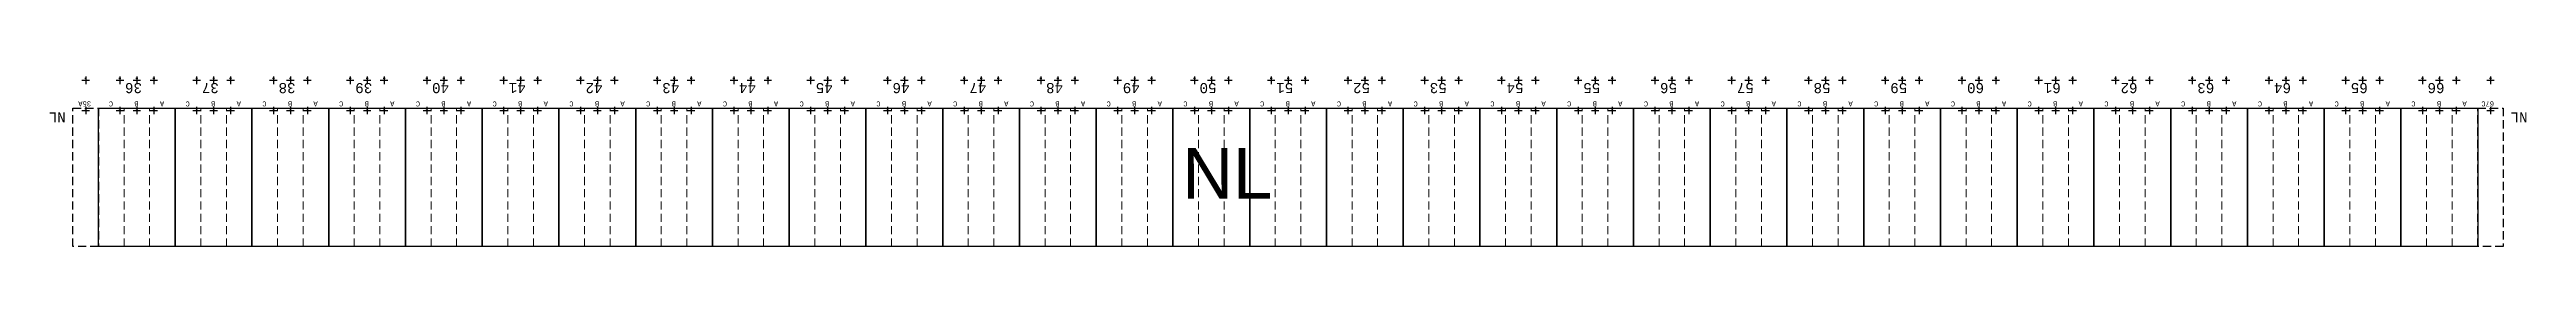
# Model space of a CAD drawing. Header units: millimetres. Extents: x 943 to 655635, y 611 to 177910.
# Drawn here: x 472051 to 570418, y 82060 to 88796 of the extents above; entities that cross this region are included whole.
import ezdxf

# ---------------------------------------------------------------- set-up
doc = ezdxf.new("R2010")
doc.units = ezdxf.units.MM
doc.linetypes.add('DASHED', pattern=[0.75, 0.5, -0.25])
doc.layers.add('Bin location transponder', color=250, linetype='Continuous')
doc.layers.add('WF_numbers', color=6, linetype='Continuous')
for name, color, linetype, lineweight in [('WF buffer', 1, 'DASHED', 30), ('WF transponder', 3, 'Continuous', 30), ('WF_all_bays', 5, 'Continuous', 30), ('WF_sketch_stock_areas', 30, 'Continuous', 30), ('WF_text', 252, 'Continuous', 30)]:
    doc.layers.add(name, color=color, linetype=linetype, lineweight=lineweight)
doc.styles.add('WF_txt', font='consola.ttf')
doc.styles.add('WF_txt_notes', font='arial.ttf')

# ---------------------------------------------------------------- blocks, each defined once
blk = doc.blocks.new('Bin location transponder')
at = {"layer": 'Bin location transponder', "color": 3, "lineweight": 30}
for p, q in [((-600, 0), (600, 0)), ((-150, 300), (150, 300)), ((0, 600), (0, -600))]:
    blk.add_line(p, q, dxfattribs=at)
blk = doc.blocks.new('WF 10x18ft bay')
at = {"layer": 'WF_all_bays', "linetype": 'DASHED', "lineweight": 5, "ltscale": 650}
for p, q in [((1016, 5486), (1016, 0)), ((2032, 5486), (2032, 0))]:
    blk.add_line(p, q, dxfattribs=at)
at = {"layer": 'WF_all_bays'}
blk.add_lwpolyline([(0, 5486), (3048, 5486), (3048, 0), (0, 0)], close=True, dxfattribs=at)
at = {"layer": 'WF transponder', "xscale": 0.25, "yscale": 0.25, "zscale": 0.25, "rotation": 180.0000000062352}
for p in [(850, 100), (1524, 100), (2198, 100), (850, -1100), (1524, -1100), (2198, -1100)]:
    blk.add_blockref('Bin location transponder', p, dxfattribs=at)
at = {"layer": 'WF_numbers', "linetype": 'DASHED', "char_height": 200, "attachment_point": 1, "rotation": 0, "style": 'WF_txt'}
for s, insert in [('A', (439, -62, -723)), ('B', (1455, -62, -723)), ('C', (2471, -62, -723))]:
    blk.add_mtext_dynamic_manual_height_columns(s, width=423.53, gutter_width=2118, heights=[0], dxfattribs=dict(at, insert=insert))
blk = doc.blocks.new('WF 40x216in buffer')
at = {"layer": 'WF buffer', "ltscale": 650}
blk.add_lwpolyline([(0, 5486), (1016, 5486), (1016, 0), (0, 0)], close=True, dxfattribs=at)
at = {"layer": 'WF transponder', "xscale": 0.25, "yscale": 0.25, "zscale": 0.25, "rotation": 180.0000000062352}
for p in [(508, 100), (508, -1100)]:
    blk.add_blockref('Bin location transponder', p, dxfattribs=at)

msp = doc.modelspace()

# ---------------------------------------------------------------- block references
at = {"layer": 'WF_all_bays', "rotation": 179.9999999999069}
for p in [(477043, 87546, -162219), (480091, 87546, -162219), (483139, 87546, -162219), (486187, 87546, -162219), (489235, 87546, -162219), (492283, 87546, -162219), (495331, 87546, -162219), (498379, 87546, -162219), (501427, 87546, -162219), (504475, 87546, -162219), (507523, 87546, -162219), (510571, 87546, -162219), (513619, 87546, -162219), (516667, 87546, -162219), (519715, 87546, -162219), (522763, 87546, -162219), (525811, 87546, -162219), (528859, 87546, -162219), (531907, 87546, -162219), (534955, 87546, -162219), (538003, 87546, -162219), (541051, 87546, -162219), (544099, 87546, -162219), (547147, 87546, -162219), (550195, 87546, -162219), (553243, 87546, -162219), (556291, 87546, -162219), (559339, 87546, -162219), (562387, 87546, -162219), (565435, 87546, -162219), (568483, 87546, -162219)]:
    msp.add_blockref('WF 10x18ft bay', p, dxfattribs=at)
at = {"layer": 'WF_sketch_stock_areas'}
for p, rotation in [((473995, 87546, -162219), 179.9999999990339), ((569499, 87546, -162219), 180.0000000073946)]:
    msp.add_blockref('WF 40x216in buffer', p, dxfattribs=dict(at, rotation=rotation))

# ---------------------------------------------------------------- texts
at = {"layer": 'WF_numbers', "linetype": 'DASHED', "rotation": 180, "style": 'WF_txt'}
for s, insert, char_height, attachment_point in [('36', (475726, 88134, -162219), 400, 1), ('37', (478774, 88134, -162219), 400, 1), ('38', (481822, 88134, -162219), 400, 1), ('39', (484870, 88134, -162219), 400, 1), ('40', (487918, 88134, -162219), 400, 1), ('41', (490966, 88134, -162219), 400, 1), ('42', (494014, 88134, -162219), 400, 1), ('43', (497062, 88134, -162219), 400, 1), ('44', (500110, 88134, -162219), 400, 1), ('45', (503158, 88134, -162219), 400, 1), ('46', (506206, 88134, -162219), 400, 1), ('47', (509254, 88134, -162219), 400, 1), ('48', (512302, 88134, -162219), 400, 1), ('49', (515350, 88134, -162219), 400, 1), ('50', (518398, 88134, -162219), 400, 1), ('51', (521446, 88134, -162219), 400, 1), ('52', (524494, 88134, -162219), 400, 1), ('53', (527542, 88134, -162219), 400, 1), ('54', (530590, 88134, -162219), 400, 1), ('55', (533638, 88134, -162219), 400, 1), ('56', (536686, 88134, -162219), 400, 1), ('57', (539734, 88134, -162219), 400, 1), ('58', (542782, 88134, -162219), 400, 1), ('59', (545830, 88134, -162219), 400, 1), ('60', (548878, 88134, -162219), 400, 1), ('61', (551926, 88134, -162219), 400, 1), ('62', (554974, 88134, -162219), 400, 1), ('63', (558022, 88134, -162219), 400, 1), ('64', (561070, 88134, -162219), 400, 1), ('65', (564118, 88134, -162219), 400, 1), ('66', (567166, 88134, -162219), 400, 1), ('35A', (473700, 87609, -162943), 200, 1), ('67C', (569132, 87609, -162943), 200, 1), ('NL', (472693, 86974, -324439), 400, 1), ('NL', (569785, 86974, -486658), 400, 3)]:
    msp.add_mtext_dynamic_manual_height_columns(s, width=423.53, gutter_width=2118, heights=[0], dxfattribs=dict(at, insert=insert, char_height=char_height, attachment_point=attachment_point))
at = {"layer": 'WF_text', "insert": (517035, 85963, -162581), "char_height": 2000, "attachment_point": 1, "style": 'WF_txt_notes'}
msp.add_mtext_dynamic_manual_height_columns('NL', width=1096.38, gutter_width=2118, heights=[0], dxfattribs=at)

doc.saveas('drawing.dxf')
